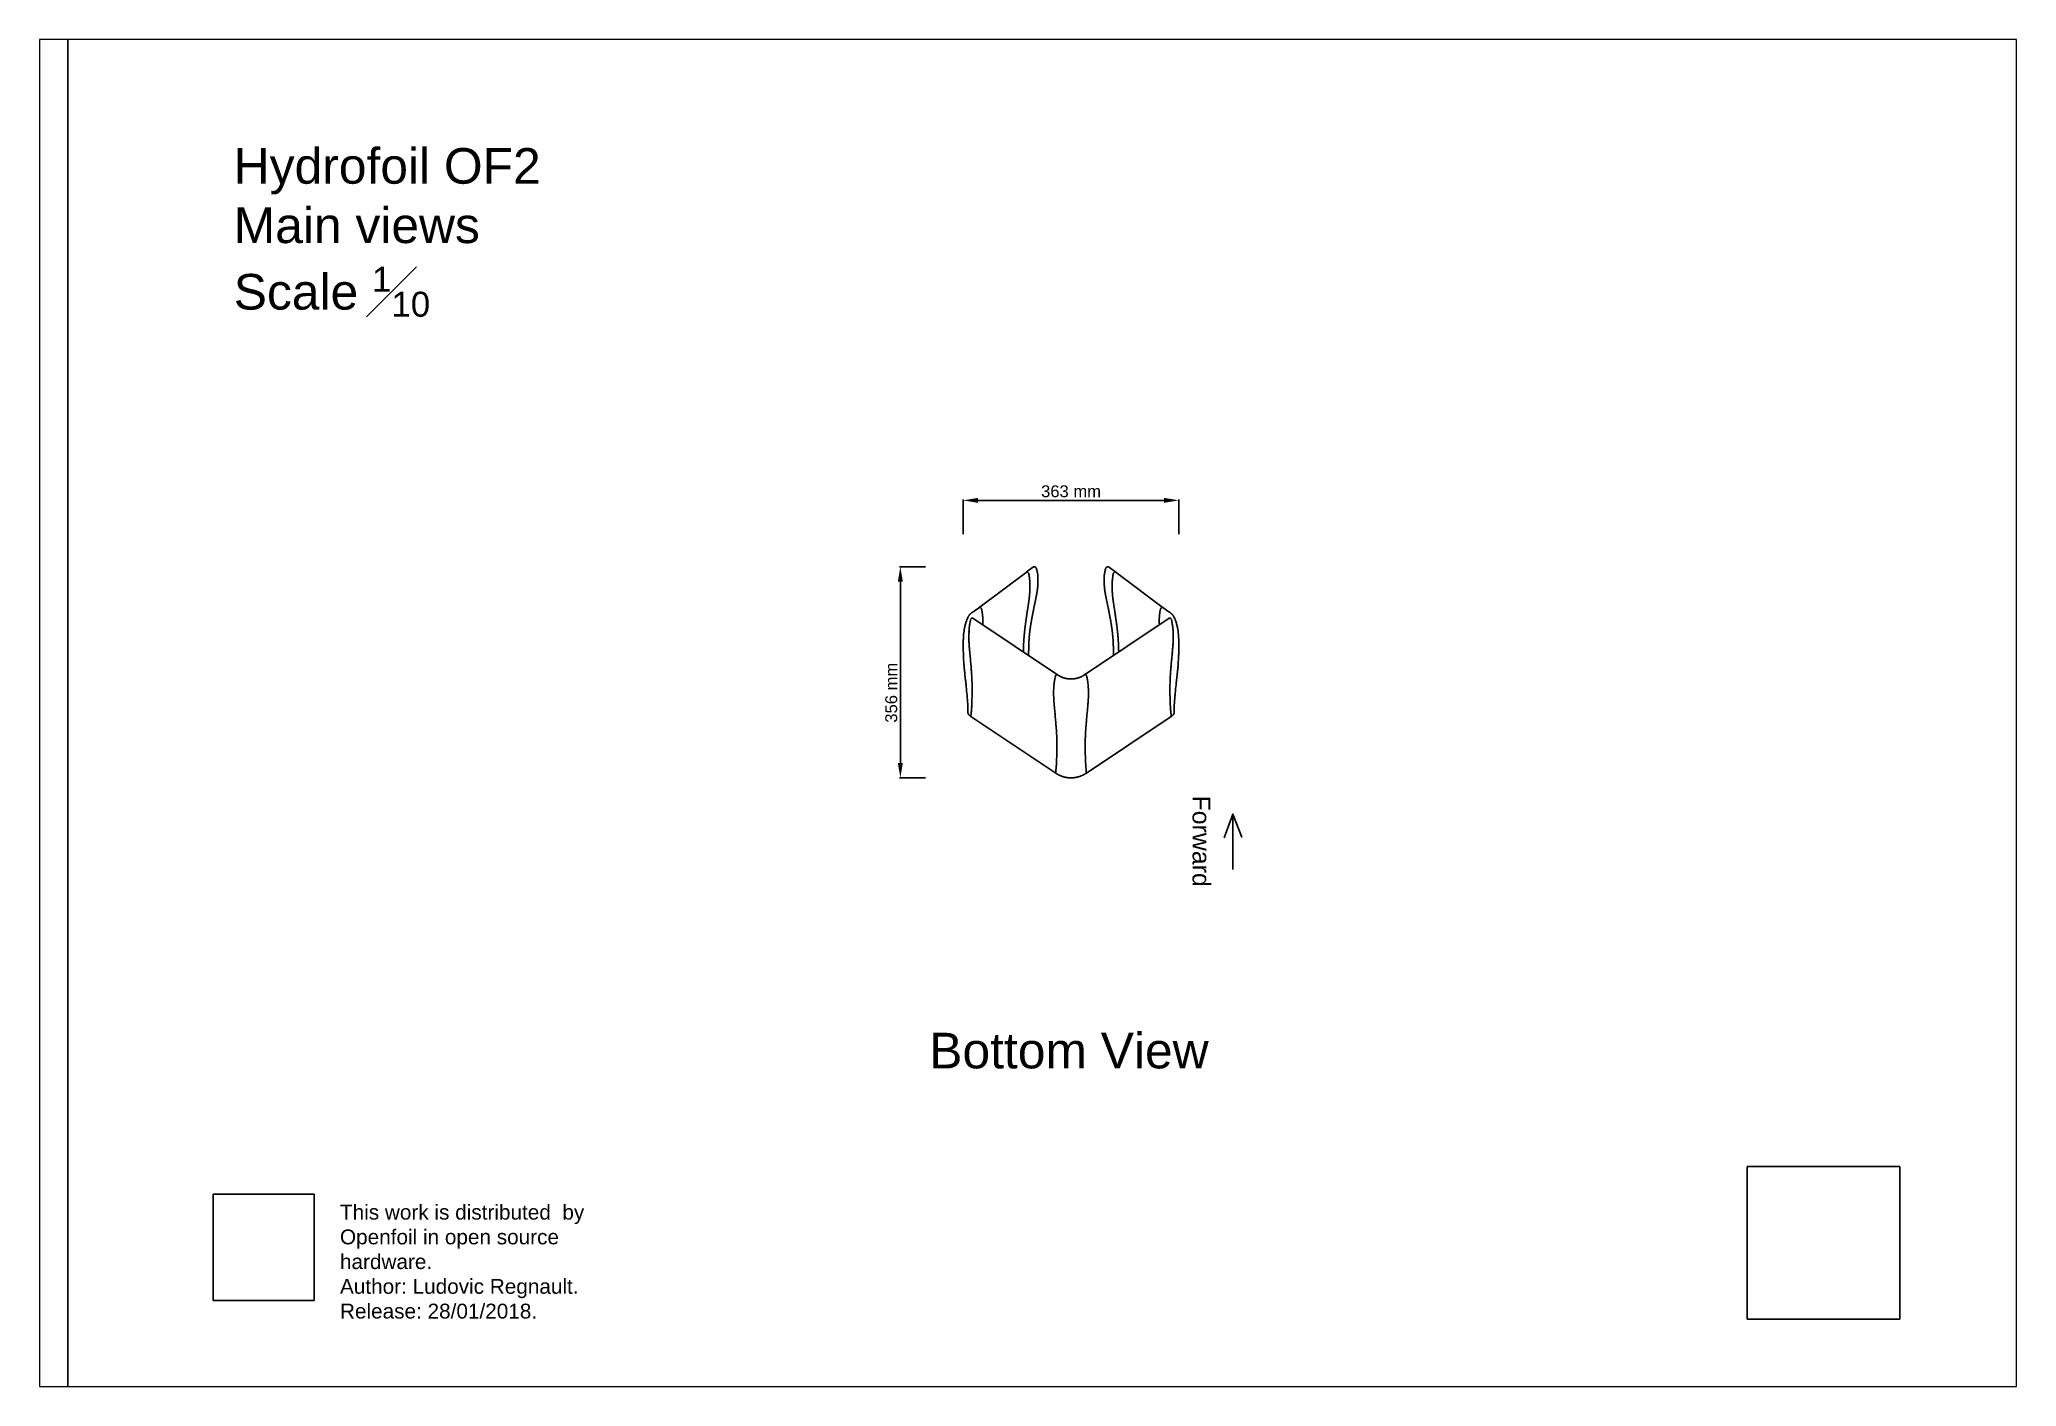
# Paper-space layout '1' of a CAD drawing. Header units: millimetres. Extents: x -23 to 310, y -9 to 218.
# The model-space entities are those that its viewports show. They can reach past a viewport. Long polylines and large blocks are cut down to what shows.
import ezdxf

# ---------------------------------------------------------------- set-up
doc = ezdxf.new("R2010")
doc.units = ezdxf.units.MM
doc.header["$LTSCALE"] = 0.05
doc.layers.add('Cotation', color=8, linetype='Continuous', lineweight=9)
doc.layers.add('Text', color=8, linetype='Continuous')
doc.styles.get("Standard").update_dxf_attribs({"font": 'arial.ttf'})
doc.dimstyles.new('ISO-25', dxfattribs={"dimtxt": 2.5, "dimasz": 2.5, "dimexe": 1.25, "dimexo": 0.625, "dimtad": 1, "dimtxsty": 'Standard', "dimcen": 2.5, "dimadec": 0, "dimazin": 0, "dimtfac": 1, "dimtmove": 0, "dimatfit": 3, "dimfxl": 1, "dimarcsym": 0})
picture_1 = doc.add_image_def('image1.jpg', size_in_pixel=(2362, 2362))
picture_2 = doc.add_image_def('image2.png', size_in_pixel=(761, 800))

psp = doc.layouts.new('1')

# ---------------------------------------------------------------- texts
at = {"color": 144, "true_color": 0x07839c, "insert": (27.79, 21.35), "char_height": 2.5, "attachment_point": 1}
psp.add_mtext_dynamic_manual_height_columns('This work is distributed  by Openfoil in open source hardware.\\PAuthor: Ludovic Regnault.\\PRelease: 28/01/2018.', width=53.1151, gutter_width=12.5, heights=[0], dxfattribs=at)
at = {"layer": 'Text', "insert": (9.9, 199.38), "char_height": 6, "attachment_point": 1}
psp.add_mtext_dynamic_manual_height_columns('\\A1;Hydrofoil OF2\\PMain views\\PScale {\\H0.7x;\\S1#10;}', width=81.4695, gutter_width=50, heights=[0], dxfattribs=at)

msp = doc.modelspace()

# ---------------------------------------------------------------- texts
at = {"layer": 'Text'}
msp.add_text('Forward', height=30, rotation=270, dxfattribs=at).set_placement((8046.2, 10595.5))
msp.add_text('Bottom View', height=60, dxfattribs=at).set_placement((7602.8, 10135.8))

# ---------------------------------------------------------------- blocks, each defined once
blk = doc.blocks.new('*D5')
at = {"layer": 'Cotation', "color": 0, "lineweight": -2, "transparency": 16777216}
for p, q in [((7596.2, 10980.9), (7552.8, 10980.9)), ((7554.1, 10955.9), (7554.1, 10650.3)), ((7596.2, 10625.3), (7552.8, 10625.3))]:
    blk.add_line(p, q, dxfattribs=at)
at = {"layer": 'Cotation', "color": 0, "transparency": 16777216}
for points in [[(7549.9, 10955.9), (7558.3, 10955.9), (7554.1, 10980.9)], [(7549.9, 10650.3), (7558.3, 10650.3), (7554.1, 10625.3)]]:
    blk.add_solid(points, dxfattribs=at)
at = {"layer": 'Defpoints', "color": 0, "transparency": 16777216}
for p in [(7596.8, 10980.9), (7554.1, 10625.3), (7596.8, 10625.3)]:
    blk.add_point(p, dxfattribs=at)
at = {"layer": 'Cotation', "color": 0, "transparency": 16777216, "insert": (7538.9, 10768.7), "char_height": 20, "attachment_point": 5, "rotation": 90}
blk.add_mtext('356 mm', dxfattribs=at)
blk = doc.blocks.new('*D7')
at = {"layer": 'Cotation', "color": 0, "lineweight": -2, "transparency": 16777216}
for p, q in [((7659.9, 11035.6), (7659.9, 11094.1)), ((7684.9, 11092.8), (7998.2, 11092.8)), ((8023.2, 11035.6), (8023.2, 11094.1))]:
    blk.add_line(p, q, dxfattribs=at)
at = {"layer": 'Cotation', "color": 0, "transparency": 16777216}
for points in [[(7684.9, 11097), (7684.9, 11088.7), (7659.9, 11092.8)], [(7998.2, 11097), (7998.2, 11088.7), (8023.2, 11092.8)]]:
    blk.add_solid(points, dxfattribs=at)
at = {"layer": 'Defpoints', "color": 0, "transparency": 16777216}
for p in [(8023.2, 11092.8), (7659.9, 11034.9), (8023.2, 11034.9)]:
    blk.add_point(p, dxfattribs=at)
at = {"layer": 'Cotation', "color": 0, "transparency": 16777216, "insert": (7841.6, 11108), "char_height": 20, "attachment_point": 5}
blk.add_mtext('363 mm', dxfattribs=at)

# ---------------------------------------------------------------- dimensions: what is measured, and where the dimension line sits
at = {"layer": 'Cotation'}
dim = msp.add_aligned_dim(p1=(7659.9, 11034.9), p2=(8023.2, 11034.9), distance=57.9, dimstyle='ISO-25', override={"dimtxt": 20, "dimasz": 25, "dimgap": 5, "dimdec": 0, "dimpost": ' mm'}, dxfattribs=at)
dim.commit()
dim.dimension.update_dxf_attribs({"geometry": '*D7', "text_midpoint": (7841.6, 11108)})
dim = msp.add_linear_dim(base=(7554.1, 10625.3), p1=(7596.8, 10980.9), p2=(7596.8, 10625.3), angle=270, dimstyle='ISO-25', override={"dimtxt": 20, "dimasz": 25, "dimgap": 5, "dimdec": 0, "dimpost": ' mm'}, dxfattribs=at)
dim.commit()
dim.dimension.update_dxf_attribs({"geometry": '*D5', "text_midpoint": (7554.1, 10768.7), "dimtype": 161})

# ---------------------------------------------------------------- linework, layer by layer
for p, q in [((7765.8, 10971.5), (7686.5, 10911.9)), ((7776.6, 10979.6), (7765.9, 10971.6)), ((7917.2, 10971.6), (7906.6, 10979.6)), ((7996.6, 10911.9), (7917.3, 10971.5)), ((7671.8, 10888.8), (7671.9, 10889.2)), ((7672.2, 10890.6), (7672.2, 10890.7)), ((7672.2, 10890.7), (7672.2, 10890.7)), ((7672.8, 10892.4), (7673, 10892.8)), ((7672.8, 10892.4), (7672.8, 10892.4)), ((7672.8, 10892.4), (7672.8, 10892.4)), ((7676, 10894.2), (7676.1, 10894.2)), ((7676.1, 10894.2), (7676.1, 10894.2)), ((7818.8, 10798.9), (7676.1, 10894.2)), ((7686.5, 10911.8), (7686.5, 10911.9)), ((7686.6, 10911.9), (7686.5, 10911.9)), ((7686.5, 10911.8), (7686.5, 10911.8)), ((7686.7, 10912), (7686.6, 10911.9)), ((7686.6, 10911.9), (7686.6, 10911.9)), ((7686.7, 10912), (7686.7, 10912)), ((7686.8, 10912), (7686.7, 10912)), ((7686.8, 10912), (7686.8, 10912.1)), ((7686.8, 10912.1), (7686.9, 10912.1)), ((7686.8, 10912.1), (7686.8, 10912.1)), ((7686.9, 10912.1), (7686.9, 10912.1)), ((7687.1, 10912.2), (7687.2, 10912.3)), ((7687.1, 10912.2), (7687.1, 10912.2)), ((7687.2, 10912.3), (7687.3, 10912.3)), ((7687.2, 10912.3), (7687.2, 10912.3)), ((7687.5, 10912.4), (7687.5, 10912.4)), ((7687.6, 10912.4), (7687.5, 10912.4)), ((7687.6, 10912.4), (7687.6, 10912.4)), ((7687.6, 10912.4), (7687.7, 10912.4)), ((7687.6, 10912.4), (7687.6, 10912.4)), ((7687.7, 10912.4), (7687.7, 10912.4)), ((7687.9, 10912.5), (7687.8, 10912.5)), ((7688, 10912.5), (7688.1, 10912.5)), ((7688, 10912.5), (7688, 10912.5)), ((7688.1, 10912.5), (7688.1, 10912.5)), ((7688.2, 10912.5), (7688.1, 10912.5)), ((7688.1, 10912.5), (7688.1, 10912.5)), ((7688.5, 10912.5), (7688.4, 10912.5)), ((7688.6, 10912.4), (7688.7, 10912.4)), ((7688.6, 10912.4), (7688.6, 10912.4)), ((7689, 10912.3), (7689, 10912.3)), ((7689, 10912.2), (7689, 10912.3)), ((7689, 10912.2), (7689.1, 10912.2)), ((7689.1, 10912.2), (7689.1, 10912.2)), ((7689.2, 10912.2), (7689.1, 10912.2)), ((7689.1, 10912.2), (7689.1, 10912.2)), ((7689.2, 10912.2), (7689.2, 10912.1)), ((7689.2, 10912.1), (7689.3, 10912.1)), ((7689.2, 10912.1), (7689.2, 10912.1)), ((7689.3, 10912.1), (7689.3, 10912)), ((7689.3, 10912.1), (7689.3, 10912.1)), ((7689.5, 10911.9), (7689.5, 10911.9)), ((7689.5, 10911.8), (7689.5, 10911.9)), ((7689.5, 10911.8), (7689.6, 10911.8)), ((7689.6, 10911.8), (7689.6, 10911.8)), ((7689.6, 10911.8), (7689.6, 10911.8)), ((7689.8, 10911.6), (7689.8, 10911.6)), ((7689.9, 10911.5), (7689.9, 10911.4)), ((7689.9, 10911.4), (7690, 10911.3)), ((7689.9, 10911.4), (7689.9, 10911.4)), ((7690, 10911.3), (7690, 10911.3)), ((7690.1, 10911.2), (7690, 10911.3)), ((7690, 10911.3), (7690, 10911.3)), ((7690.1, 10911.2), (7690.1, 10911.2)), ((7690.2, 10911.1), (7690.1, 10911.2)), ((7690.2, 10911.1), (7690.2, 10911.1)), ((7690.2, 10911), (7690.2, 10911.1)), ((7690.2, 10911), (7690.2, 10911)), ((7690.3, 10910.8), (7690.4, 10910.8)), ((7690.4, 10910.6), (7690.5, 10910.6)), ((7690.5, 10910.4), (7690.6, 10910.4)), ((7690.6, 10910.3), (7690.6, 10910.4)), ((7690.6, 10910.3), (7690.6, 10910.3)), ((7690.7, 10910.2), (7690.6, 10910.3)), ((7690.7, 10910.2), (7690.7, 10910.1)), ((7690.7, 10910.1), (7690.7, 10910)), ((7690.7, 10910.1), (7690.7, 10910.1)), ((7690.8, 10909.9), (7690.7, 10910)), ((7690.8, 10909.9), (7690.8, 10909.9)), ((7690.8, 10909.8), (7690.8, 10909.9)), ((7690.8, 10909.8), (7690.8, 10909.7)), ((7691, 10909.3), (7691, 10909.2)), ((7691, 10909.1), (7691, 10909.2)), ((7691.1, 10908.7), (7691.2, 10908.6)), ((7691.1, 10908.7), (7691.1, 10908.7)), ((7691.2, 10908.5), (7691.2, 10908.6)), ((7691.2, 10908.5), (7691.2, 10908.4)), ((7691.2, 10908.3), (7691.2, 10908.4)), ((7691.2, 10908.3), (7691.2, 10908.3)), ((7691.4, 10907.2), (7691.4, 10907.4)), ((7691.4, 10907.2), (7691.5, 10907)), ((7691.5, 10906.9), (7691.5, 10907)), ((7691.5, 10906.9), (7691.5, 10906.8)), ((7691.6, 10906.6), (7691.5, 10906.8)), ((7691.6, 10906.6), (7691.6, 10906.4)), ((7691.6, 10906.3), (7691.6, 10906.4)), ((7691.6, 10906.3), (7691.6, 10906.1)), ((7691.8, 10905.1), (7691.8, 10904.9)), ((7691.8, 10904.9), (7691.8, 10904.8)), ((7691.9, 10904.6), (7691.8, 10904.8)), ((8007, 10894.2), (7864.3, 10798.9)), ((7991.3, 10905.1), (7991.3, 10904.9)), ((7991.3, 10904.9), (7991.3, 10904.8)), ((7991.3, 10904.6), (7991.3, 10904.8)), ((7991.5, 10906.3), (7991.6, 10906.4)), ((7991.5, 10906.3), (7991.5, 10906.1)), ((7991.6, 10906.9), (7991.7, 10907)), ((7991.6, 10906.9), (7991.6, 10906.8)), ((7991.6, 10906.6), (7991.6, 10906.8)), ((7991.6, 10906.6), (7991.6, 10906.4)), ((7991.7, 10907.2), (7991.7, 10907.4)), ((7991.7, 10907.2), (7991.7, 10907)), ((7992, 10908.5), (7991.9, 10908.4)), ((7991.9, 10908.3), (7991.9, 10908.4)), ((7991.9, 10908.3), (7991.9, 10908.3)), ((7992, 10908.7), (7992, 10908.6)), ((7992, 10908.7), (7992, 10908.7)), ((7992, 10908.5), (7992, 10908.6)), ((7992.2, 10909.3), (7992.1, 10909.2)), ((7992.1, 10909.1), (7992.1, 10909.2)), ((7992.3, 10909.8), (7992.4, 10909.9)), ((7992.3, 10909.8), (7992.3, 10909.7)), ((7992.5, 10910.2), (7992.4, 10910.1)), ((7992.4, 10910.1), (7992.4, 10910)), ((7992.4, 10910.1), (7992.4, 10910.1)), ((7992.4, 10909.9), (7992.4, 10910)), ((7992.4, 10909.9), (7992.4, 10909.9)), ((7992.5, 10910.3), (7992.6, 10910.4)), ((7992.5, 10910.3), (7992.5, 10910.3)), ((7992.5, 10910.2), (7992.5, 10910.3)), ((7992.6, 10910.4), (7992.6, 10910.4)), ((7992.7, 10910.6), (7992.7, 10910.6)), ((7992.8, 10910.8), (7992.8, 10910.8)), ((7992.9, 10911), (7993, 10911.1)), ((7992.9, 10911), (7992.9, 10911)), ((7993.1, 10911.2), (7993, 10911.2)), ((7993, 10911.1), (7993, 10911.2)), ((7993, 10911.1), (7993, 10911.1)), ((7993.2, 10911.4), (7993.1, 10911.3)), ((7993.1, 10911.3), (7993.1, 10911.3)), ((7993.1, 10911.2), (7993.1, 10911.3)), ((7993.1, 10911.3), (7993.1, 10911.3)), ((7993.2, 10911.5), (7993.2, 10911.4)), ((7993.2, 10911.4), (7993.2, 10911.4)), ((7993.4, 10911.6), (7993.4, 10911.6)), ((7993.5, 10911.8), (7993.5, 10911.8)), ((7993.5, 10911.8), (7993.6, 10911.8)), ((7993.6, 10911.9), (7993.6, 10911.9)), ((7993.6, 10911.8), (7993.6, 10911.9)), ((7993.6, 10911.8), (7993.6, 10911.8)), ((7993.8, 10912.1), (7993.8, 10912)), ((7993.8, 10912.1), (7993.9, 10912.1)), ((7994, 10912.2), (7993.9, 10912.1)), ((7993.9, 10912.1), (7993.9, 10912.1)), ((7993.9, 10912.1), (7993.9, 10912.1)), ((7994, 10912.2), (7994, 10912.2)), ((7994, 10912.2), (7994, 10912.2)), ((7994, 10912.2), (7994.1, 10912.2)), ((7994.1, 10912.3), (7994.1, 10912.3)), ((7994.1, 10912.2), (7994.1, 10912.3)), ((7994.1, 10912.2), (7994.1, 10912.2)), ((7994.5, 10912.4), (7994.5, 10912.4)), ((7994.5, 10912.4), (7994.5, 10912.4)), ((7994.6, 10912.5), (7994.7, 10912.5)), ((7995, 10912.5), (7995, 10912.5)), ((7995, 10912.5), (7995, 10912.5)), ((7995, 10912.5), (7995.1, 10912.5)), ((7995.1, 10912.5), (7995.1, 10912.5)), ((7995.1, 10912.5), (7995.2, 10912.5)), ((7995.3, 10912.5), (7995.3, 10912.5)), ((7995.4, 10912.4), (7995.5, 10912.4)), ((7995.6, 10912.4), (7995.5, 10912.4)), ((7995.5, 10912.4), (7995.5, 10912.4)), ((7995.5, 10912.4), (7995.5, 10912.4)), ((7995.6, 10912.4), (7995.6, 10912.4)), ((7995.6, 10912.4), (7995.6, 10912.4)), ((7995.9, 10912.3), (7995.9, 10912.3)), ((7995.9, 10912.3), (7996, 10912.3)), ((7996, 10912.2), (7996, 10912.3)), ((7996, 10912.2), (7996, 10912.2)), ((7996.3, 10912.1), (7996.2, 10912.1)), ((7996.2, 10912.1), (7996.2, 10912.1)), ((7996.4, 10912), (7996.3, 10912.1)), ((7996.3, 10912.1), (7996.3, 10912.1)), ((7996.4, 10912), (7996.4, 10912)), ((7996.4, 10912), (7996.4, 10912)), ((7996.4, 10912), (7996.5, 10911.9)), ((7996.5, 10911.9), (7996.5, 10911.9)), ((7996.5, 10911.9), (7996.6, 10911.9)), ((7996.7, 10911.8), (7996.6, 10911.9)), ((7996.7, 10911.8), (7996.7, 10911.8)), ((8007.1, 10894.2), (8007, 10894.2)), ((8007.1, 10894.2), (8007.1, 10894.2)), ((8010.3, 10892.4), (8010.1, 10892.8)), ((8010.4, 10892.4), (8010.3, 10892.4)), ((8010.3, 10892.4), (8010.3, 10892.4)), ((8010.9, 10890.6), (8010.9, 10890.7)), ((8010.9, 10890.7), (8010.9, 10890.7)), ((8011.3, 10888.8), (8011.3, 10889.2)), ((7669.5, 10864.4), (7669.5, 10864.9)), ((7669.5, 10863.9), (7669.5, 10864.4)), ((7669.5, 10863.8), (7669.5, 10863.9)), ((7669.7, 10871.6), (7669.8, 10872)), ((7669.7, 10871.5), (7669.7, 10871.6)), ((7669.8, 10873), (7669.8, 10873.1)), ((7669.8, 10872.6), (7669.8, 10873)), ((7669.8, 10872.5), (7669.8, 10872.6)), ((7669.8, 10872.1), (7669.8, 10872.5)), ((7669.8, 10872), (7669.8, 10872.1)), ((7670.1, 10878), (7670.2, 10878.5)), ((7670.1, 10877.8), (7670.1, 10878)), ((7670.3, 10879.7), (7670.5, 10881.3)), ((7692.9, 10886.2), (7692.9, 10885.6)), ((7692.9, 10885.4), (7692.9, 10885.6)), ((7692.9, 10885.4), (7692.9, 10883)), ((7990.2, 10886.2), (7990.2, 10885.6)), ((7990.2, 10885.4), (7990.2, 10885.6)), ((7990.2, 10885.4), (7990.3, 10883)), ((8012.8, 10879.7), (8012.6, 10881.3)), ((8013, 10878), (8012.9, 10878.5)), ((8013, 10877.8), (8013, 10878)), ((8013.3, 10873), (8013.3, 10873.1)), ((8013.3, 10872.6), (8013.3, 10873)), ((8013.3, 10872.5), (8013.3, 10872.6)), ((8013.4, 10872.1), (8013.3, 10872.5)), ((8013.4, 10872), (8013.4, 10872.1)), ((8013.4, 10871.6), (8013.4, 10872)), ((8013.4, 10871.5), (8013.4, 10871.6)), ((8013.6, 10864.4), (8013.6, 10864.9)), ((8013.6, 10863.9), (8013.6, 10864.4)), ((8013.6, 10863.8), (8013.6, 10863.9)), ((7670.7, 10840.4), (7670.7, 10840.7)), ((7670.8, 10839.5), (7670.7, 10840.4)), ((7670.8, 10839.4), (7670.8, 10839.5)), ((7672, 10826), (7671.8, 10829.3)), ((7672.5, 10821.1), (7672.3, 10822.8)), ((7672.7, 10817.9), (7672.5, 10821.1)), ((8010.4, 10817.9), (8010.7, 10821.1)), ((8010.7, 10821.1), (8010.8, 10822.8)), ((8011.1, 10826), (8011.4, 10829.3)), ((8012.3, 10839.5), (8012.4, 10840.4)), ((8012.3, 10839.4), (8012.3, 10839.5)), ((8012.4, 10840.4), (8012.5, 10840.7)), ((7673.2, 10813), (7672.7, 10817.9)), ((7673.5, 10809.5), (7673.4, 10809.8)), ((7673.8, 10805.6), (7673.8, 10805.7)), ((7673.8, 10804.8), (7673.8, 10805.6)), ((7673.9, 10803.9), (7673.8, 10804.8)), ((7674.5, 10793.4), (7674.5, 10794.3)), ((7674.5, 10794.3), (7674.5, 10794.3)), ((7674.6, 10792.6), (7674.5, 10793.4)), ((7674.7, 10790.2), (7674.6, 10790.8)), ((7674.7, 10789.4), (7674.7, 10790.1)), ((7674.7, 10789.1), (7674.7, 10789.4)), ((7813.4, 10787.2), (7813.5, 10787.3)), ((7813.4, 10787.2), (7813.4, 10787.1)), ((7813.4, 10787), (7813.4, 10787.1)), ((7813.5, 10788), (7813.6, 10788.1)), ((7813.5, 10788), (7813.5, 10787.9)), ((7813.5, 10787.6), (7813.5, 10787.9)), ((7813.5, 10787.6), (7813.5, 10787.3)), ((7813.7, 10788.9), (7813.6, 10788.4)), ((7813.6, 10788.3), (7813.6, 10788.4)), ((7813.6, 10788.3), (7813.6, 10788.1)), ((7813.8, 10789.2), (7813.7, 10789.1)), ((7813.7, 10788.9), (7813.7, 10789.1)), ((7813.8, 10789.2), (7813.8, 10789.3)), ((7813.9, 10790.2), (7814, 10790.3)), ((7814, 10790.6), (7814, 10790.8)), ((7814, 10790.6), (7814, 10790.3)), ((7814.2, 10792), (7814.3, 10792.1)), ((7814.4, 10792.7), (7814.3, 10792.1)), ((7814.5, 10793.1), (7814.4, 10792.8)), ((7814.4, 10792.7), (7814.4, 10792.8)), ((7814.5, 10793.5), (7814.6, 10793.6)), ((7814.5, 10793.5), (7814.5, 10793.3)), ((7814.5, 10793.1), (7814.5, 10793.3)), ((7814.6, 10793.9), (7814.6, 10793.6)), ((7814.7, 10794.4), (7814.8, 10794.5)), ((7814.7, 10794.4), (7814.7, 10794.3)), ((7814.8, 10794.6), (7814.9, 10795)), ((7814.8, 10794.6), (7814.8, 10794.5)), ((7814.9, 10795.1), (7814.9, 10795)), ((7815.1, 10795.7), (7815, 10795.6)), ((7815, 10795.6), (7815, 10795.6)), ((7815, 10795.6), (7815, 10795.5)), ((7815.1, 10796), (7815.2, 10796.1)), ((7815.1, 10796), (7815.1, 10795.9)), ((7815.1, 10795.8), (7815.1, 10795.9)), ((7815.1, 10795.8), (7815.1, 10795.7)), ((7815.1, 10795.7), (7815.1, 10795.7)), ((7815.2, 10796.3), (7815.3, 10796.3)), ((7815.2, 10796.3), (7815.2, 10796.2)), ((7815.2, 10796.1), (7815.2, 10796.2)), ((7815.2, 10796.1), (7815.2, 10796.1)), ((7815.3, 10796.4), (7815.3, 10796.4)), ((7815.3, 10796.4), (7815.3, 10796.3)), ((7815.4, 10796.8), (7815.5, 10796.9)), ((7815.4, 10796.7), (7815.4, 10796.8)), ((7815.4, 10796.8), (7815.4, 10796.8)), ((7815.5, 10797.1), (7815.6, 10797.1)), ((7815.5, 10797.1), (7815.5, 10797)), ((7815.5, 10796.9), (7815.5, 10797)), ((7815.5, 10796.9), (7815.5, 10796.9)), ((7815.6, 10797.3), (7815.7, 10797.3)), ((7815.6, 10797.3), (7815.6, 10797.2)), ((7815.6, 10797.2), (7815.6, 10797.2)), ((7815.6, 10797.2), (7815.6, 10797.1)), ((7815.7, 10797.5), (7815.8, 10797.5)), ((7815.7, 10797.5), (7815.7, 10797.4)), ((7815.7, 10797.4), (7815.7, 10797.4)), ((7815.7, 10797.4), (7815.7, 10797.3)), ((7815.9, 10797.7), (7815.8, 10797.6)), ((7815.8, 10797.6), (7815.8, 10797.6)), ((7815.8, 10797.6), (7815.8, 10797.5)), ((7816, 10797.9), (7815.9, 10797.8)), ((7815.9, 10797.8), (7815.9, 10797.8)), ((7815.9, 10797.8), (7815.9, 10797.7)), ((7815.9, 10797.7), (7815.9, 10797.7)), ((7816, 10798), (7816.1, 10798)), ((7816, 10798), (7816, 10797.9)), ((7816, 10797.9), (7816, 10797.9)), ((7816.1, 10798), (7816.1, 10798.1)), ((7816.2, 10798.1), (7816.1, 10798.1)), ((7816.1, 10798), (7816.1, 10798)), ((7816.2, 10798.2), (7816.3, 10798.3)), ((7816.2, 10798.1), (7816.2, 10798.2)), ((7816.2, 10798.2), (7816.2, 10798.2)), ((7816.3, 10798.3), (7816.3, 10798.4)), ((7816.4, 10798.4), (7816.3, 10798.4)), ((7816.3, 10798.3), (7816.3, 10798.3)), ((7816.4, 10798.5), (7816.5, 10798.5)), ((7816.4, 10798.5), (7816.4, 10798.4)), ((7816.4, 10798.4), (7816.4, 10798.4)), ((7816.5, 10798.5), (7816.6, 10798.7)), ((7816.5, 10798.5), (7816.5, 10798.5)), ((7816.7, 10798.7), (7816.6, 10798.7)), ((7816.7, 10798.7), (7816.8, 10798.8)), ((7816.7, 10798.7), (7816.7, 10798.7)), ((7816.7, 10798.7), (7816.7, 10798.7)), ((7816.8, 10798.8), (7816.9, 10798.9)), ((7816.8, 10798.8), (7816.8, 10798.8)), ((7816.8, 10798.8), (7816.8, 10798.8)), ((7816.8, 10798.8), (7816.8, 10798.8)), ((7817, 10799), (7817, 10799)), ((7817.1, 10799), (7817, 10799)), ((7817, 10799), (7817, 10798.9)), ((7817, 10798.9), (7817, 10798.9)), ((7817.1, 10799), (7817.1, 10799)), ((7817.2, 10799), (7817.1, 10799)), ((7817.2, 10799.1), (7817.3, 10799.1)), ((7817.2, 10799.1), (7817.2, 10799)), ((7817.2, 10799), (7817.2, 10799)), ((7817.3, 10799.1), (7817.3, 10799.1)), ((7817.3, 10799.1), (7817.3, 10799.1)), ((7817.4, 10799.1), (7817.4, 10799.2)), ((7817.5, 10799.2), (7817.4, 10799.2)), ((7817.5, 10799.2), (7817.5, 10799.2)), ((7817.7, 10799.2), (7817.7, 10799.2)), ((7817.8, 10799.2), (7817.7, 10799.2)), ((7817.8, 10799.2), (7817.8, 10799.2)), ((7817.8, 10799.2), (7817.9, 10799.2)), ((7817.8, 10799.2), (7817.8, 10799.2)), ((7817.9, 10799.2), (7817.9, 10799.2)), ((7818, 10799.2), (7817.9, 10799.2)), ((7817.9, 10799.2), (7817.9, 10799.2)), ((7818, 10799.2), (7818, 10799.2)), ((7818, 10799.2), (7818.1, 10799.2)), ((7818, 10799.2), (7818, 10799.2)), ((7818.1, 10799.2), (7818.1, 10799.2)), ((7818.2, 10799.1), (7818.1, 10799.2)), ((7818.1, 10799.2), (7818.1, 10799.2)), ((7818.2, 10799.1), (7818.2, 10799.1)), ((7818.2, 10799.1), (7818.3, 10799.1)), ((7818.2, 10799.1), (7818.2, 10799.1)), ((7818.3, 10799.1), (7818.4, 10799.1)), ((7818.3, 10799.1), (7818.3, 10799.1)), ((7818.4, 10799.1), (7818.4, 10799.1)), ((7818.5, 10799), (7818.5, 10799)), ((7818.7, 10799), (7818.6, 10799)), ((7818.7, 10799), (7818.7, 10798.9)), ((7818.7, 10798.9), (7818.7, 10798.9)), ((7818.7, 10798.9), (7818.8, 10798.9)), ((7818.7, 10798.9), (7818.7, 10798.9)), ((7818.7, 10798.9), (7818.7, 10798.9)), ((7818.8, 10798.9), (7818.8, 10798.8)), ((7818.8, 10798.9), (7818.8, 10798.9)), ((7818.9, 10798.8), (7818.8, 10798.8)), ((7864.4, 10798.9), (7864.4, 10798.9)), ((7865.4, 10799.2), (7865.3, 10799.2)), ((7865.3, 10799.2), (7865.3, 10799.2)), ((7865.7, 10799.2), (7865.6, 10799.2)), ((7866.4, 10798.7), (7866.4, 10798.8)), ((7868, 10796), (7868, 10796)), ((7868, 10795.9), (7868, 10796)), ((7868, 10795.8), (7868, 10795.9)), ((7868.1, 10795.7), (7868, 10795.8)), ((7868.1, 10795.7), (7868.1, 10795.7)), ((7868.1, 10795.6), (7868.1, 10795.7)), ((7868.9, 10792), (7868.9, 10792.1)), ((7868.9, 10791.8), (7868.9, 10792)), ((7869.4, 10789.2), (7869.4, 10789.3)), ((7869.6, 10788), (7869.6, 10788)), ((7869.7, 10787.2), (7869.7, 10787.3)), ((8008.4, 10789.4), (8008.5, 10790.1)), ((8008.4, 10789.1), (8008.4, 10789.4)), ((8008.5, 10790.2), (8008.5, 10790.8)), ((8008.6, 10793.4), (8008.6, 10794.3)), ((8008.6, 10794.3), (8008.6, 10794.3)), ((8008.6, 10792.6), (8008.6, 10793.4)), ((8009.2, 10803.9), (8009.3, 10804.8)), ((8009.3, 10804.8), (8009.4, 10805.6)), ((8009.4, 10805.6), (8009.4, 10805.7)), ((8009.7, 10809.5), (8009.7, 10809.8)), ((8010, 10813), (8010.4, 10817.9)), ((7674.6, 10755.3), (7674.7, 10755.9)), ((7674.6, 10754.8), (7674.6, 10755.3)), ((7674.6, 10754.2), (7674.6, 10754.8)), ((7674.6, 10753.8), (7674.6, 10754.2)), ((7674.9, 10766.5), (7675, 10767)), ((7674.9, 10766.3), (7674.9, 10766.5)), ((7675, 10774.4), (7675, 10774.7)), ((7675, 10773.8), (7675, 10774.4)), ((7675, 10773.6), (7675, 10773.8)), ((7675, 10773), (7675, 10773.6)), ((7812.4, 10772.5), (7812.3, 10772.1)), ((7812.3, 10771.9), (7812.3, 10772.1)), ((7812.3, 10771.9), (7812.3, 10771.6)), ((7812.3, 10771.4), (7812.3, 10771.6)), ((7812.4, 10772.5), (7812.4, 10772.6)), ((7812.5, 10777.3), (7812.6, 10777.5)), ((7812.5, 10777.3), (7812.5, 10777)), ((7812.5, 10776.7), (7812.5, 10777)), ((7812.6, 10778.9), (7812.6, 10779)), ((7812.6, 10778.9), (7812.6, 10778.5)), ((7812.6, 10778.4), (7812.6, 10778.5)), ((7812.6, 10778.4), (7812.6, 10778)), ((7812.6, 10777.8), (7812.6, 10778)), ((7812.6, 10777.8), (7812.6, 10777.5)), ((7812.7, 10780.6), (7812.8, 10780.8)), ((7812.9, 10782.2), (7812.8, 10782.1)), ((7812.8, 10781.9), (7812.8, 10782.1)), ((7812.8, 10780.9), (7812.8, 10781.1)), ((7812.8, 10780.9), (7812.8, 10780.8)), ((7812.9, 10783.1), (7813, 10783.3)), ((7812.9, 10782.2), (7812.9, 10782.3)), ((7813, 10784.1), (7813.1, 10784.3)), ((7813, 10783.5), (7813, 10783.6)), ((7813, 10783.5), (7813, 10783.3)), ((7813.1, 10784.7), (7813.1, 10784.9)), ((7813.1, 10784.7), (7813.1, 10784.6)), ((7813.1, 10784.4), (7813.1, 10784.6)), ((7813.1, 10784.4), (7813.1, 10784.3)), ((7813.3, 10786), (7813.2, 10785.9)), ((7813.2, 10785.7), (7813.2, 10785.9)), ((7813.2, 10785.7), (7813.2, 10785.6)), ((7813.2, 10785.4), (7813.2, 10785.6)), ((7813.3, 10786), (7813.3, 10786.1)), ((7813.4, 10787), (7813.4, 10786.9)), ((7813.4, 10786.7), (7813.4, 10786.9)), ((7869.9, 10786), (7869.9, 10786.1)), ((8008.1, 10774.4), (8008.1, 10774.7)), ((8008.1, 10773.8), (8008.1, 10774.4)), ((8008.1, 10773.6), (8008.1, 10773.8)), ((8008.1, 10773), (8008.1, 10773.6)), ((8008.2, 10766.5), (8008.2, 10767)), ((8008.2, 10766.3), (8008.2, 10766.5)), ((8008.5, 10755.3), (8008.5, 10755.9)), ((8008.5, 10754.8), (8008.5, 10755.3)), ((8008.5, 10754.2), (8008.5, 10754.8)), ((8008.5, 10753.8), (8008.5, 10754.2)), ((7667.9, 10735.7), (7667.9, 10735.9)), ((7672.9, 10729.8), (7673, 10730.8)), ((7672.9, 10729.2), (7672.9, 10729.2)), ((7672.9, 10728.7), (7672.9, 10728.7)), ((7673, 10730.8), (7673.1, 10731.2)), ((7673, 10728.7), (7673, 10728.7)), ((7673, 10728.6), (7673, 10728.7)), ((7673, 10728.6), (7673, 10728.6)), ((7673, 10728.6), (7673, 10728.6)), ((7673, 10728.6), (7673, 10728.6)), ((7673, 10728.6), (7673, 10728.6)), ((7673, 10728.6), (7673, 10728.6)), ((7673, 10728.6), (7673, 10728.6)), ((7673, 10728.6), (7673, 10728.6)), ((7673, 10728.6), (7815.8, 10633.3)), ((7673.1, 10731.8), (7673.2, 10732.2)), ((7673.1, 10731.2), (7673.1, 10731.8)), ((7673.9, 10740.7), (7674, 10740.9)), ((7674, 10741.8), (7674, 10741.9)), ((7674.1, 10742.9), (7674.1, 10743.3)), ((7674.2, 10744.9), (7674.2, 10745.4)), ((7674.5, 10752.7), (7674.6, 10753.2)), ((7674.5, 10752.2), (7674.5, 10752.7)), ((7674.5, 10751.7), (7674.5, 10752.2)), ((7674.5, 10751.1), (7674.5, 10751.7)), ((7674.5, 10750.6), (7674.5, 10751.1)), ((7674.6, 10753.2), (7674.6, 10753.8)), ((7812.9, 10750.9), (7812.9, 10751.2)), ((7812.9, 10750.9), (7813, 10750.6)), ((7813, 10750.4), (7813, 10750.6)), ((7813.1, 10748.6), (7813.1, 10748.8)), ((7813.3, 10746.3), (7813.3, 10746.5)), ((7813.5, 10744), (7813.5, 10744.2)), ((7813.5, 10744), (7813.6, 10743)), ((7813.7, 10742.9), (7813.6, 10743)), ((7814.2, 10737.4), (7814.1, 10738.6)), ((7814.2, 10737.4), (7814.2, 10737.2)), ((7814.4, 10735.1), (7814.4, 10734.9)), ((7815.1, 10727.5), (7815.1, 10727.3)), ((7815.3, 10724.8), (7815.1, 10727.3)), ((7815.3, 10724.8), (7815.5, 10722.1)), ((7815.6, 10721.9), (7815.5, 10722.1)), ((7815.6, 10721.9), (7815.7, 10719.7)), ((7867.4, 10633.3), (8010.1, 10728.6)), ((8008.6, 10753.2), (8008.5, 10753.8)), ((8008.6, 10752.7), (8008.6, 10753.2)), ((8008.6, 10752.2), (8008.6, 10752.7)), ((8008.6, 10751.7), (8008.6, 10752.2)), ((8008.6, 10751.1), (8008.6, 10751.7)), ((8008.7, 10750.6), (8008.6, 10751.1)), ((8008.9, 10744.9), (8008.9, 10745.4)), ((8009, 10742.9), (8009, 10743.3)), ((8009.1, 10741.8), (8009.1, 10741.9)), ((8009.2, 10740.7), (8009.2, 10740.9)), ((8010, 10731.8), (8009.9, 10732.2)), ((8010.1, 10731.2), (8010, 10731.8)), ((8010.1, 10730.8), (8010.1, 10731.2)), ((8010.2, 10729.8), (8010.1, 10730.8)), ((8010.1, 10728.6), (8010.1, 10728.6)), ((8010.1, 10728.6), (8010.1, 10728.6)), ((8010.1, 10728.6), (8010.1, 10728.6)), ((8010.1, 10728.6), (8010.1, 10728.6)), ((8010.1, 10728.6), (8010.1, 10728.6)), ((8010.1, 10728.6), (8010.2, 10728.6)), ((8010.2, 10728.7), (8010.2, 10728.7)), ((8010.2, 10728.7), (8010.2, 10728.7)), ((8010.2, 10728.6), (8010.2, 10728.7)), ((8010.2, 10728.6), (8010.2, 10728.6)), ((8010.3, 10729.2), (8010.3, 10729.2)), ((7815.9, 10717.6), (7815.7, 10719.7)), ((7815.9, 10717.6), (7815.9, 10717.4)), ((7816.5, 10711.2), (7816.5, 10711)), ((7816.5, 10710.5), (7816.5, 10711)), ((7816.5, 10710.5), (7816.5, 10710.2)), ((7816.6, 10709.7), (7816.5, 10710.2)), ((7816.6, 10709.7), (7816.6, 10709.4)), ((7817.6, 10665.4), (7817.6, 10665.2)), ((7817.7, 10672.4), (7817.8, 10677)), ((7817.7, 10672.4), (7817.7, 10672.1)), ((7817.7, 10670.3), (7817.7, 10670.1)), ((7817.7, 10668.9), (7817.7, 10670.1)), ((7815.6, 10634.2), (7815.7, 10634.3)), ((7815.6, 10634.2), (7815.6, 10634.1)), ((7815.6, 10634), (7815.6, 10634.1)), ((7815.6, 10634), (7815.6, 10633.9)), ((7815.8, 10635.9), (7815.7, 10635.2)), ((7815.7, 10635), (7815.7, 10635.2)), ((7815.7, 10635), (7815.7, 10634.9)), ((7815.7, 10634.7), (7815.7, 10634.9)), ((7815.7, 10634.7), (7815.7, 10634.7)), ((7815.9, 10636.3), (7815.8, 10635.9)), ((7815.8, 10633.3), (7815.8, 10633.2)), ((7815.9, 10636.9), (7816, 10637.7)), ((7815.9, 10636.9), (7815.9, 10636.7)), ((7815.9, 10636.3), (7815.9, 10636.7)), ((7816, 10637.8), (7816.1, 10638.2)), ((7816, 10637.8), (7816, 10637.7)), ((7816.1, 10638.8), (7816.2, 10639.2)), ((7816.1, 10638.8), (7816.1, 10638.7)), ((7816.1, 10638.3), (7816.1, 10638.7)), ((7816.1, 10638.3), (7816.1, 10638.2)), ((7816.3, 10639.9), (7816.2, 10639.7)), ((7816.2, 10639.3), (7816.2, 10639.7)), ((7816.2, 10639.3), (7816.2, 10639.2)), ((7816.3, 10640.4), (7816.3, 10640.2)), ((7816.3, 10639.9), (7816.3, 10640.2)), ((7816.5, 10642.1), (7816.4, 10642)), ((7816.5, 10643.2), (7816.6, 10643.5)), ((7816.5, 10643.2), (7816.5, 10643)), ((7816.5, 10642.6), (7816.5, 10643)), ((7816.5, 10642.6), (7816.5, 10642.5)), ((7816.5, 10642.1), (7816.5, 10642.5)), ((7816.6, 10644.3), (7816.6, 10644)), ((7816.6, 10643.7), (7816.6, 10644)), ((7816.6, 10643.7), (7816.6, 10643.5)), ((7816.7, 10645.9), (7816.8, 10646.3)), ((7816.7, 10645.9), (7816.7, 10645.8)), ((7816.8, 10647.6), (7816.9, 10647.9)), ((7816.8, 10647.6), (7816.8, 10647.3)), ((7816.8, 10647), (7816.8, 10647.3)), ((7816.8, 10647), (7816.8, 10646.8)), ((7816.8, 10646.5), (7816.8, 10646.8)), ((7816.8, 10646.5), (7816.8, 10646.3)), ((7816.9, 10648.1), (7816.9, 10647.9)), ((7867.3, 10635.9), (7867.3, 10636.2)), ((7867.5, 10634.4), (7867.3, 10635.9)), ((7867.3, 10633.2), (7867.3, 10633.3)), ((7867.5, 10634.4), (7867.5, 10634.4)), ((7867.5, 10633.9), (7867.5, 10633.9))]:
    msp.add_line(p, q)
msp.add_lwpolyline([(6152.2, 12538.8), (22302.8, 12538.8), (22302.8, 8855.3), (6152.2, 8855.3)], close=True)
for points in [[(7668, 10895.6, 0.036604), (7664.6, 10887.4, 0.018932), (7663.2, 10882, 0.005966), (7662.7, 10880.1, 0.005156), (7662.3, 10878.3, 0.023643), (7660.7, 10866.7, 0.003208), (7660.5, 10864.7, 0.006986), (7660.2, 10858.9, 0.002468), (7660.1, 10857, 0.006453), (7659.9, 10853, 0.005229), (7659.9, 10849)], [(7686.5, 10911.8, -0.005714), (7685.6, 10911.1), (7678.4, 10906.4), (7674.8, 10904), (7674.3, 10903.6), (7673.8, 10903.2), (7673.3, 10902.8), (7672.8, 10902.3), (7672.3, 10901.9), (7671.9, 10901.5), (7671.5, 10901.1), (7671.3, 10900.9), (7671.1, 10900.7), (7670.8, 10900.3), (7670.5, 10900), (7670.3, 10899.7), (7670, 10899.3, 0.015904), (7669.5, 10898.5, 0.008925), (7669.1, 10897.8, 0.005718), (7668.8, 10897.2, 0.004393), (7668.5, 10896.6, 0.002706), (7668.2, 10896.1), (7667.9, 10895.5)], [(8015.2, 10895.5, 0.002124), (8014.9, 10896.1, 0.002706), (8014.7, 10896.6), (8014.1, 10897.8, 0.008925), (8013.7, 10898.5), (8013.4, 10898.9), (8013.1, 10899.3), (8012.9, 10899.7), (8012.6, 10900), (8012.3, 10900.3), (8012.1, 10900.7), (8011.9, 10900.9), (8011.7, 10901.1), (8011.2, 10901.5), (8010.8, 10901.9), (8010.4, 10902.3), (8009.9, 10902.8), (8009.3, 10903.2), (8008.8, 10903.6), (8008.3, 10904), (8004.7, 10906.4), (7997.6, 10911.1), (7996.7, 10911.8)], [(8023.2, 10849, 0.005229), (8023.2, 10853, 0.006453), (8023.1, 10857, 0.002468), (8023, 10858.9, 0.006986), (8022.6, 10864.7, 0.003208), (8022.4, 10866.7, 0.023643), (8020.8, 10878.3, 0.005156), (8020.4, 10880.1, 0.005966), (8020, 10882, 0.018932), (8018.5, 10887.4, 0.036604), (8015.2, 10895.6)], [(7659.9, 10848.9, 0.006896), (7660.2, 10836.2, 0.005567), (7660.6, 10826.3, 0.004246), (7661.2, 10816.4, 0.002343), (7661.5, 10813.1, 0.00268), (7661.8, 10809.7, 0.002147), (7662.1, 10806.3, 0.001614), (7662.5, 10802.9, 0.00105), (7662.8, 10799.4), (7664, 10789.1, -0.000537), (7664.4, 10785.7, -0.000726), (7664.7, 10782.2, -0.003136), (7666.1, 10768.1), (7666.5, 10764.5)], [(8016.7, 10764.5, -0.000737), (8017, 10768.1, -0.003136), (8018.4, 10782.2, -0.000726), (8018.8, 10785.7, -0.000537), (8019.1, 10789.1), (8020.3, 10799.4, 0.00105), (8020.7, 10802.9, 0.001614), (8021, 10806.3, 0.002147), (8021.4, 10809.7, 0.00268), (8021.7, 10813.1, 0.002343), (8021.9, 10816.4, 0.004246), (8022.5, 10826.3, 0.001586), (8022.7, 10829.6, 0.003856), (8023, 10836.2, 0.003058), (8023.1, 10842.6, 0.004105), (8023.2, 10848.9)], [(7666.5, 10764.5, -0.008384), (7667.6, 10749.6, -0.001127), (7667.7, 10748.4, -0.00575), (7667.9, 10743.9, -0.001891), (7667.9, 10742.7, -0.002308), (7667.9, 10741.6), (7667.9, 10739.4), (7667.9, 10735.9)], [(7667.9, 10735.7), (7668, 10734.9), (7668, 10734.7), (7668, 10734.5), (7668, 10734.4), (7668, 10734.3), (7668.1, 10734.2), (7668.1, 10734.1), (7668.1, 10734), (7668.1, 10733.8), (7668.2, 10733.7), (7668.2, 10733.6), (7668.3, 10733.5), (7668.3, 10733.4), (7668.3, 10733.3), (7668.4, 10733.2), (7668.4, 10733.1), (7668.5, 10732.9), (7668.6, 10732.8, 0.031461), (7669, 10732.1), (7669.2, 10731.9), (7669.3, 10731.7), (7669.5, 10731.5), (7669.7, 10731.3), (7669.9, 10731), (7670.2, 10730.8), (7670.5, 10730.5), (7670.7, 10730.3), (7671.2, 10729.9), (7671.7, 10729.5), (7672.2, 10729.2), (7673, 10728.6)], [(8010.1, 10728.6), (8010.9, 10729.2), (8011.4, 10729.5), (8011.9, 10729.9), (8012.4, 10730.3), (8012.7, 10730.5), (8012.9, 10730.8), (8013.2, 10731), (8013.4, 10731.3), (8013.6, 10731.5), (8013.8, 10731.7), (8014, 10731.9), (8014.1, 10732.1, 0.031461), (8014.6, 10732.8), (8014.6, 10732.9), (8014.7, 10733.1), (8014.8, 10733.2), (8014.8, 10733.3), (8014.8, 10733.4), (8014.9, 10733.5), (8014.9, 10733.6), (8014.9, 10733.7), (8015, 10733.8), (8015, 10734), (8015.1, 10734.1), (8015.1, 10734.2), (8015.1, 10734.3), (8015.1, 10734.4), (8015.1, 10734.5), (8015.2, 10734.7), (8015.2, 10735), (8015.2, 10735.7)]]:
    msp.add_lwpolyline(points, format="xyb")
for centre, radius, start, end in [((7843.9, 10855.1), 175.4, 169.4361, 170.081), ((8108.8, 10807.1), 444.6, 169.6046, 169.7767), ((7819.3, 10859), 150.4, 168.8742, 169.1707), ((7757.7, 10871.2), 87.7, 168.4313, 168.939), ((7712.1, 10880.7), 41.2, 166.6318, 168.0729), ((7699.3, 10883.7), 27.9, 165.7723, 166.6295), ((7686.1, 10887.2), 14.3, 161.9256, 165.5496), ((7680.4, 10889), 8.3, 156.3929, 161.9693), ((7677.4, 10890.5), 4.98, 141.8318, 151.4998), ((7676.6, 10891.1), 3.98, 134.2976, 141.7106), ((7676.9, 10890.8), 4.38, 141.5916, 141.6445), ((7676, 10891.6), 3.18, 128.8928, 134.2936), ((7675.5, 10892.3), 2.31, 120.3672, 129.0487), ((7675.1, 10893.1), 1.47, 98.8032, 121.0896), ((7675, 10893.3), 1.24, 91.5344, 98.1436), ((7675, 10893), 1.5, 75.27, 91.121), ((7674.9, 10892.7), 1.88, 70.7538, 75.561), ((7679.6, 10899.4), 6.29, 229.5419, 236.258), ((7674.8, 10892.3), 2.23, 61.0462, 70.5582), ((7674.6, 10892), 2.61, 59.0158, 61.2001), ((7674.5, 10891.7), 2.98, 56.9474, 57.0084), ((7691.4, 10905.3), 8.19, 127.071, 128.6014), ((7688.8, 10909), 3.59, 117.7095, 120.3538), ((7688.4, 10909.8), 2.71, 108.7352, 113.8174), ((7688.2, 10910.3), 2.2, 101.1935, 103.7915), ((7688.2, 10910.5), 2, 95.8782, 99.3866), ((7688.2, 10910.9), 1.64, 80.3822, 90.4316), ((7688.2, 10911), 1.51, 74.3903, 78.6022), ((7688.1, 10910.8), 1.77, 59.8022, 71.398), ((7687.3, 10909.5), 3.27, 46.7367, 50.5863), ((7686.6, 10908.9), 4.16, 41.5648, 44.0976), ((7686.4, 10908.7), 4.47, 38.6853, 41.1068), ((7685.6, 10908.1), 5.47, 30.1088, 31.8801), ((7685.4, 10908), 5.73, 27.7599, 29.5015), ((7685.2, 10907.9), 5.96, 25.4847, 27.207), ((7682, 10906.6), 9.39, 16.518, 19.2303), ((7678, 10905.5), 13.5, 13.8625, 15.7006), ((7664.9, 10902.5), 26.9, 11.5898, 12.4911), ((7656.5, 10900.7), 35.5, 10.7988, 11.6233), ((7592.1, 10889.6), 100.9, 8.8547, 9.3958), ((7519.4, 10889.1), 173.6, 359.0591, 1.7369), ((8163.7, 10889.1), 173.6, 178.2631, 180.9409), ((8091, 10889.6), 100.9, 170.6042, 171.1453), ((8026.6, 10900.7), 35.5, 168.3767, 169.2012), ((8018.2, 10902.5), 26.9, 167.5089, 168.4102), ((8005.1, 10905.5), 13.5, 164.2994, 166.1375), ((8001.2, 10906.6), 9.39, 160.7697, 163.482), ((7998, 10907.9), 5.96, 152.793, 154.5153), ((7997.8, 10908), 5.73, 150.4985, 152.2401), ((7997.5, 10908.1), 5.47, 148.1199, 149.8912), ((7996.7, 10908.7), 4.47, 138.8932, 141.3147), ((7996.5, 10908.9), 4.16, 135.9024, 138.4352), ((7995.9, 10909.5), 3.27, 129.4137, 133.2633), ((7995, 10910.8), 1.77, 108.602, 120.1978), ((7994.9, 10911), 1.51, 101.3978, 105.6097), ((7995, 10910.9), 1.64, 89.5684, 99.6178), ((7994.9, 10910.5), 2, 80.6134, 84.1218), ((7994.9, 10910.3), 2.2, 76.2085, 78.8065), ((7994.8, 10909.8), 2.71, 66.1826, 71.2648), ((7994.4, 10909), 3.59, 59.6462, 62.2905), ((7991.7, 10905.3), 8.19, 51.3986, 52.929), ((8003.6, 10899.4), 6.29, 303.742, 310.4581), ((8008.5, 10892), 2.61, 118.7999, 120.9842), ((8008.7, 10891.7), 2.98, 122.9916, 123.0526), ((8008.3, 10892.3), 2.23, 109.4418, 118.9538), ((8008.2, 10892.7), 1.88, 104.439, 109.2462), ((8008.1, 10893), 1.5, 88.879, 104.73), ((8008.1, 10893.3), 1.24, 81.8564, 88.4656), ((8008, 10893.1), 1.47, 58.9104, 81.1968), ((8007.6, 10892.3), 2.31, 50.9513, 59.6328), ((8007.1, 10891.6), 3.18, 45.7064, 51.1072), ((8006.5, 10891.1), 3.98, 38.2894, 45.7024), ((8006.2, 10890.8), 4.38, 38.3555, 38.4084), ((8005.7, 10890.5), 4.98, 28.5002, 38.1682), ((8002.8, 10889), 8.3, 18.0307, 23.6071), ((7997, 10887.2), 14.3, 14.4504, 18.0744), ((7983.8, 10883.7), 27.9, 13.3705, 14.2277), ((7971, 10880.7), 41.2, 11.9271, 13.3682), ((7925.5, 10871.2), 87.7, 11.061, 11.5687), ((7863.9, 10859), 150.4, 10.8293, 11.1258), ((7574.4, 10807.1), 444.6, 10.2233, 10.3954), ((7839.2, 10855.1), 175.4, 9.919, 10.5639), ((7933.1, 10860.4), 263.6, 178.4044, 179.0107), ((7907.9, 10860.9), 238.4, 179.0167, 179.027), ((7896.8, 10861.1), 227.3, 179.1505, 179.1575), ((7841.1, 10861.5), 171.6, 179.2329, 181.3346), ((7890, 10861.8), 220.4, 177.4807, 178.1504), ((7919.8, 10860.8), 250.3, 178.1419, 178.4124), ((7823.2, 10861.4), 153.7, 181.4215, 182.4553), ((7884.6, 10864.3), 215.1, 182.5287, 184.3741), ((7841.4, 10864.2), 171.8, 176.0896, 177.0185), ((7782.6, 10868.3), 112.9, 175.128, 176.1033), ((7744, 10871.6), 74.1, 173.7529, 174.7163), ((7748.1, 10870.9), 78.3, 171.159, 172.3514), ((7785.3, 10865.1), 115.9, 169.955, 171.1436), ((7897.8, 10865.1), 115.9, 8.8564, 10.045), ((7935, 10870.9), 78.3, 7.6486, 8.841), ((7939.1, 10871.6), 74.1, 5.2837, 6.2471), ((7900.5, 10868.3), 112.9, 3.8967, 4.872), ((7841.8, 10864.2), 171.8, 2.9815, 3.9104), ((7798.6, 10864.3), 215.1, 355.6259, 357.4713), ((7793.2, 10861.8), 220.4, 1.8496, 2.5193), ((7763.4, 10860.8), 250.3, 1.5876, 1.8581), ((7750, 10860.4), 263.6, 0.9893, 1.5956), ((7859.9, 10861.4), 153.7, 357.5447, 358.5785), ((7775.3, 10860.9), 238.4, 0.973, 0.9833), ((7786.3, 10861.1), 227.3, 0.8425, 0.8495), ((7842, 10861.5), 171.6, 358.6654, 0.7671), ((7970.4, 10870.4), 301.2, 184.2862, 184.2894), ((7998.1, 10872.5), 329, 184.2925, 184.5468), ((8066, 10877.9), 397.1, 184.5492, 184.8725), ((8204.9, 10889.8), 536.4, 184.8795, 185.2532), ((8569.1, 10923.1), 902.2, 185.3261, 185.4534), ((11046.4, 11159.4), 3390.7, 185.4495, 185.5046), ((6116.7, 10684), 1561.8, 5.3373, 5.5169), ((6496.1, 10722.3), 1180.5, 4.8812, 5.0397), ((9187, 10722.3), 1180.5, 174.9603, 175.1188), ((9566.4, 10684), 1561.8, 174.4831, 174.6627), ((4636.8, 11159.4), 3390.7, 354.4954, 354.5505), ((7114, 10923.1), 902.2, 354.5466, 354.6739), ((7478.3, 10889.8), 536.4, 354.7468, 355.1205), ((7617.1, 10877.9), 397.1, 355.1275, 355.4508), ((7685, 10872.5), 329, 355.4532, 355.7075), ((7712.7, 10870.4), 301.2, 355.7106, 355.7138), ((6475.1, 10710), 1202.5, 4.7568, 4.9124), ((7078.5, 10760.1), 597, 4.3755, 4.7447), ((7239.8, 10772.6), 435.2, 4.1008, 4.1279), ((7238.2, 10772.5), 436.8, 3.444, 4.1002), ((7235.3, 10772.3), 439.7, 3.4379, 3.4446), ((7233.2, 10772.2), 441.8, 2.8687, 3.4374), ((7229.3, 10772), 445.7, 2.7561, 2.7631), ((7227.8, 10771.9), 447.2, 2.6436, 2.6581), ((7228.2, 10771.9), 446.8, 2.4183, 2.6433), ((7230.9, 10772), 444.1, 2.3368, 2.3433), ((7275.5, 10773.5), 399.5, 0.1601, 2.2338), ((7958, 10764.6), 146.4, 169.9316, 170.2823), ((8128.3, 10734), 319.4, 169.5522, 169.7554), ((7860.6, 10784.1), 47, 167.4991, 168.0305), ((7836.8, 10789.7), 22.5, 165.1631, 166.1124), ((7823.8, 10793.5), 9.04, 159.275, 160.87), ((7818.3, 10797), 2.37, 123.7113, 126.5608), ((7817.8, 10797.8), 1.43, 107.2323, 111.9227), ((7817.8, 10798), 1.23, 97.8123, 101.1196), ((7817.8, 10797.9), 1.26, 101.158, 104.0256), ((7817.8, 10797.9), 1.26, 94.5846, 97.8174), ((7817.6, 10797.1), 2.16, 65.4366, 68.6561), ((7817.5, 10796.9), 2.37, 61.8465, 64.7709), ((7865.9, 10796.4), 2.91, 121.4622, 123.7601), ((7865.7, 10796.7), 2.6, 118.7858, 120.9802), ((7865.4, 10797.4), 1.85, 93.0168, 120.068), ((7865.3, 10797.9), 1.28, 82.2098, 88.56), ((7865.3, 10798), 1.23, 78.8804, 82.1877), ((7865.3, 10797.9), 1.26, 75.9744, 78.842), ((7865.2, 10797.4), 1.8, 51.0016, 74.2634), ((7864.6, 10796.6), 2.77, 50.1923, 52.3171), ((7863.3, 10795.3), 4.67, 24.2125, 47.6816), ((7859.6, 10793.5), 8.71, 16.2246, 24.7237), ((7835.3, 10786.9), 33.9, 11.7957, 14.8442), ((7771.7, 10773.6), 98.9, 10.7694, 11.823), ((7655.2, 10752.4), 217.3, 9.7929, 10.4652), ((7760.2, 10770.6), 110.8, 9.0335, 9.6904), ((7778.8, 10773.6), 91.9, 8.5998, 9.0054), ((7791.9, 10775.5), 78.7, 7.7067, 8.5469), ((8407.6, 10773.5), 399.5, 177.7662, 179.8399), ((8454.9, 10771.9), 446.8, 177.3567, 177.5817), ((8452.2, 10772), 444.1, 177.6567, 177.6632), ((8449.9, 10772.2), 441.8, 176.5626, 177.1313), ((8453.8, 10772), 445.7, 177.2369, 177.2439), ((8455.3, 10771.9), 447.2, 177.3419, 177.3564), ((8444.9, 10772.5), 436.8, 175.8998, 176.556), ((8447.8, 10772.3), 439.7, 176.5554, 176.5621), ((8443.3, 10772.6), 435.2, 175.8721, 175.8992), ((8604.6, 10760.1), 597, 175.2553, 175.6245), ((9208, 10710), 1202.5, 175.0876, 175.2432), ((6468.3, 10794.8), 1207, 358.1504, 358.3824), ((6870.2, 10783.5), 804.9, 358.3786, 358.5759), ((7111.7, 10777.5), 563.4, 358.5761, 358.858), ((7316.1, 10773.8), 359, 359.8659, 359.8702), ((7312.3, 10773.9), 362.7, 359.1299, 359.8595), ((7245.9, 10774.9), 429.2, 358.9496, 359.1347), ((8036.7, 10766.3), 224.5, 177.3431, 178.392), ((7979, 10769.2), 166.7, 176.085, 176.629), ((7927.5, 10772.8), 115.1, 175.4698, 175.8798), ((7902.9, 10774.8), 90.3, 174.6891, 175.2153), ((7888.4, 10776.2), 75.8, 173.9837, 174.3845), ((7877.5, 10777.3), 64.9, 172.8894, 173.3571), ((7888.3, 10775.9), 75.7, 171.8518, 172.3018), ((7803.6, 10777.1), 66.9, 6.5595, 7.6625), ((7803.7, 10777.1), 66.8, 6.5429, 6.5531), ((8367.1, 10773.8), 359, 180.1298, 180.1341), ((8370.8, 10773.9), 362.7, 180.1405, 180.8701), ((8437.3, 10774.9), 429.2, 180.8653, 181.0504), ((8571.4, 10777.5), 563.4, 181.142, 181.4239), ((8812.9, 10783.5), 804.9, 181.4241, 181.6214), ((9214.9, 10794.8), 1207, 181.6176, 181.8496), ((7690.7, 10728), 17.8, 174.435, 176.2829), ((7675.3, 10729), 2.46, 176.2995, 179.4878), ((7674.1, 10729), 1.19, 179.3756, 186.2611), ((7673.4, 10728.9), 0.503, 184.941, 207.227), ((7673.2, 10728.9), 0.312, 210.7967, 218.3474), ((7317.3, 10772), 358.1, 353.614, 353.7684), ((7493.2, 10752.8), 181.2, 353.766, 354.0713), ((7490, 10752.9), 184.3, 354.1606, 356.2154), ((7369.6, 10761.1), 305, 356.3876, 356.581), ((7408.2, 10758.7), 266.4, 356.1695, 356.3712), ((7325.4, 10763.7), 349.4, 356.6458, 356.9035), ((7350.8, 10762.2), 323.9, 356.5789, 356.5841), ((7236.8, 10768.3), 438.1, 357.0022, 357.6877), ((8221.2, 10783.6), 409.5, 184.6487, 184.8697), ((8320.8, 10792.1), 509.5, 184.8987, 185.1375), ((8513.3, 10809.5), 702.8, 185.1547, 185.3306), ((10561, 11003.7), 2759.6, 185.422, 185.5121), ((6405.7, 10602.3), 1415, 5.3878, 5.4722), ((6973.5, 10656), 844.6, 4.8538, 5.357), ((4968, 10970.2), 2910.2, 355.0597, 355.1653), ((8810.7, 10646.8), 946.1, 174.4408, 175.2607), ((8446.4, 10768.3), 438.1, 182.3123, 182.9978), ((8357.8, 10763.7), 349.4, 183.0965, 183.3542), ((8313.5, 10761.1), 305, 183.419, 183.6124), ((8332.3, 10762.2), 323.9, 183.4159, 183.4211), ((8275, 10758.7), 266.4, 183.6288, 183.8305), ((8193.1, 10752.9), 184.3, 183.7846, 185.8394), ((8189.9, 10752.8), 181.2, 185.9287, 186.234), ((8365.9, 10772), 358.1, 186.2316, 186.386), ((7992.5, 10728), 17.8, 3.7171, 5.565), ((8009.8, 10728.9), 0.503, 332.773, 355.059), ((8009.9, 10728.9), 0.312, 321.6526, 329.2033), ((8007.8, 10729), 2.46, 0.5122, 3.7005), ((8009.1, 10729), 1.19, 353.7389, 0.6244), ((7002.6, 10647.2), 816.4, 4.4991, 4.9315), ((7376.6, 10676.9), 441.2, 1.8381, 4.2377), ((7430.6, 10678.4), 387.1, 359.7948, 1.8599), ((7395.3, 10677.5), 422.5, 1.8309, 1.8327), ((8252.5, 10678.4), 387.1, 178.1401, 180.2052), ((8287.9, 10677.5), 422.5, 178.1673, 178.1691), ((7237.4, 10679.8), 580.3, 356.8668, 358.5568), ((7210.6, 10683.2), 607.2, 358.642, 358.646), ((7052.4, 10687.1), 765.5, 358.3749, 358.631), ((7342.3, 10680.4), 475.5, 358.7847, 359.0061), ((7461.5, 10678.5), 356.3, 359.7642, 359.7652), ((8282.2, 10679.1), 416.8, 180.2871, 181.4064), ((8221.6, 10678.5), 356.3, 180.2348, 180.2358), ((8472.5, 10683.2), 607.2, 181.354, 181.358), ((7817.9, 10633.7), 2.25, 175.9338, 180.8388), ((7816.3, 10633.6), 0.652, 178.4401, 200.6741), ((7840.1, 10632.1), 24.6, 173.9742, 174.8474), ((7834.2, 10632.6), 18.6, 174.8853, 174.9056), ((7815.9, 10633.5), 0.311, 201.4736, 239.2728), ((7816, 10633.6), 0.36, 209.0101, 235.1907), ((8688, 10538.4), 877.6, 173.6164, 173.6176), ((7644.1, 10656.5), 173, 354.6895, 355.2082), ((7578.2, 10661.5), 239, 355.864, 356.2321), ((6995.1, 10538.4), 877.6, 6.3824, 6.3836), ((7867.2, 10633.5), 0.311, 301.9259, 338.4973), ((7867.1, 10633.6), 0.36, 304.8093, 330.9899), ((7849, 10632.7), 18.5, 4.6887, 5.4754), ((7850.7, 10632.8), 16.9, 3.8265, 4.6927), ((7865.3, 10633.7), 2.25, 359.1612, 4.0662), ((7866.9, 10633.6), 0.652, 339.3259, 1.5599)]:
    msp.add_arc(centre, radius, start, end)
for points, weights, knots in [([(7771.2, 10964.6), (7771.3, 10964), (7771.4, 10963.4), (7771.4, 10962.8), (7771.7, 10961.1), (7771.9, 10959.3), (7772, 10957.6), (7772.2, 10955.9), (7772.2, 10954.2), (7772.3, 10952.5), (7772.3, 10949.6), (7772.3, 10946.7), (7772.3, 10943.8), (7772.2, 10940.8), (7772.1, 10937.7), (7771.8, 10934.7), (7771.5, 10931), (7771.1, 10927.4), (7770.6, 10923.7), (7769.8, 10917.6), (7768.8, 10911.5), (7767.8, 10905.4), (7767.3, 10901.9), (7766.8, 10898.4), (7766.3, 10895), (7765.7, 10890.8), (7765.1, 10886.6), (7764.6, 10882.5), (7764, 10877.8), (7763.4, 10873.2), (7763, 10868.6), (7762.3, 10861.8), (7761.9, 10855.1), (7761.6, 10848.3), (7761.4, 10844.6), (7761.4, 10840.9), (7761.3, 10837.3)], [1, 0.999997293623, 0.999997293623, 1, 1, 1, 1, 1, 1, 1, 1, 1, 1, 1, 1, 1, 1, 1, 1, 1, 1, 1, 1, 1, 1, 1, 1, 1, 0.999897685696, 0.999897685696, 1, 1, 1, 1, 1, 1, 1], [0, 0, 0, 0, 1.80162, 1.80162, 1.80162, 7.081371, 7.081371, 7.081371, 12.228177, 12.228177, 12.228177, 20.833697, 20.833697, 20.833697, 29.993041, 29.993041, 29.993041, 41.087962, 41.087962, 41.087962, 59.781377, 59.781377, 59.781377, 70.318024, 70.318024, 70.318024, 83.030884, 83.030884, 83.030884, 97.019413, 97.019413, 97.019413, 117.348747, 117.348747, 117.348747, 128.416759, 128.416759, 128.416759, 128.416759]), ([(7784.2, 10974.4), (7784.4, 10973.8), (7784.5, 10973.3), (7784.6, 10972.7), (7785, 10971), (7785.3, 10969.4), (7785.5, 10967.7), (7785.7, 10966), (7785.8, 10964.3), (7785.8, 10962.6), (7785.9, 10959.8), (7785.9, 10956.9), (7785.8, 10954), (7785.7, 10950.9), (7785.5, 10947.8), (7785.2, 10944.7), (7785, 10942.8), (7784.7, 10940.9), (7784.1, 10937.2), (7783.8, 10935.3), (7783.4, 10933.4), (7782.8, 10930.2), (7782.2, 10926.9), (7780.8, 10920.5), (7780.2, 10917.3), (7779.5, 10914.1), (7778.8, 10910.5), (7778.1, 10906.9), (7777.4, 10903.3), (7776.5, 10898.9), (7775.6, 10894.6), (7774.9, 10890.2), (7774, 10885.4), (7773.3, 10880.6), (7772.6, 10875.8), (7771.7, 10869), (7771, 10862.1), (7770.7, 10855.1), (7770.5, 10851.4), (7770.4, 10847.7), (7770.3, 10844), (7770.2, 10839.8), (7770.1, 10835.6), (7770.1, 10831.4)], [1, 0.999993692075, 0.999993692075, 1, 1, 1, 1, 1, 1, 1, 1, 1, 1, 1, 1, 1, 1, 1, 1, 1, 1, 1, 1, 1, 1, 1, 1, 1, 1, 1, 1, 1, 0.999823766585, 0.999823766585, 1, 1, 1, 1, 1, 1, 1, 1, 1, 1], [0, 0, 0, 0, 1.739041, 1.739041, 1.739041, 6.845316, 6.845316, 6.845316, 11.917586, 11.917586, 11.917586, 20.527044, 20.527044, 20.527044, 29.82301, 29.82301, 29.82301, 35.575534, 35.575534, 41.327541, 41.327541, 41.327541, 51.145417, 51.145417, 60.979576, 60.979576, 60.979576, 72.034405, 72.034405, 72.034405, 85.354777, 85.354777, 85.354777, 99.921516, 99.921516, 99.921516, 120.704734, 120.704734, 120.704734, 131.891669, 131.891669, 131.891669, 144.486209, 144.486209, 144.486209, 144.486209]), ([(7776.6, 10979.6), (7776.7, 10979.7), (7776.7, 10979.7), (7776.8, 10979.8), (7777.2, 10980), (7777.5, 10980.2), (7777.9, 10980.4), (7778.4, 10980.7), (7779, 10980.9), (7779.6, 10980.9), (7780.1, 10980.9), (7780.6, 10980.8), (7781.1, 10980.6), (7781.6, 10980.3), (7782.1, 10979.9), (7782.5, 10979.4), (7782.7, 10979.1), (7782.9, 10978.7), (7783.2, 10978.1), (7783.3, 10977.7), (7783.5, 10977.3), (7783.6, 10976.9), (7783.7, 10976.4), (7784, 10975.4), (7784.1, 10974.9), (7784.2, 10974.4)], [1, 0.999952251804, 0.999952251804, 1, 1, 1, 1, 1, 1, 1, 1, 1, 1, 0.981441159066, 0.981441159066, 1, 1, 1, 1, 1, 1, 1, 1, 1, 1, 1], [0, 0, 0, 0, 0.301265, 0.301265, 0.301265, 1.55415, 1.55415, 1.55415, 3.412963, 3.412963, 3.412963, 4.978413, 4.978413, 4.978413, 6.837485, 6.837485, 6.837485, 7.98329, 7.98329, 9.126316, 9.126316, 9.126316, 10.642003, 10.642003, 12.155818, 12.155818, 12.155818, 12.155818]), ([(7898.9, 10974.4), (7898.8, 10973.8), (7898.7, 10973.3), (7898.5, 10972.7), (7898.2, 10971), (7897.9, 10969.4), (7897.7, 10967.7), (7897.5, 10966), (7897.4, 10964.3), (7897.3, 10962.6), (7897.2, 10959.8), (7897.3, 10956.9), (7897.4, 10954), (7897.5, 10950.9), (7897.6, 10947.8), (7898, 10944.7), (7898.2, 10942.8), (7898.4, 10940.9), (7899, 10937.2), (7899.3, 10935.3), (7899.7, 10933.4), (7900.3, 10930.2), (7900.9, 10926.9), (7902.3, 10920.5), (7903, 10917.3), (7903.6, 10914.1), (7904.4, 10910.5), (7905.1, 10906.9), (7905.8, 10903.3), (7906.6, 10898.9), (7907.5, 10894.6), (7908.3, 10890.2), (7909.1, 10885.4), (7909.9, 10880.6), (7910.5, 10875.8), (7911.4, 10869), (7912.1, 10862.1), (7912.5, 10855.1), (7912.7, 10851.4), (7912.8, 10847.7), (7912.9, 10844), (7913, 10839.8), (7913, 10835.6), (7913, 10831.4)], [1, 0.999993692075, 0.999993692075, 1, 1, 1, 1, 1, 1, 1, 1, 1, 1, 1, 1, 1, 1, 1, 1, 1, 1, 1, 1, 1, 1, 1, 1, 1, 1, 1, 1, 1, 0.999823766585, 0.999823766585, 1, 1, 1, 1, 1, 1, 1, 1, 1, 1], [0, 0, 0, 0, 1.739041, 1.739041, 1.739041, 6.845316, 6.845316, 6.845316, 11.917586, 11.917586, 11.917586, 20.527044, 20.527044, 20.527044, 29.82301, 29.82301, 29.82301, 35.575534, 35.575534, 41.327541, 41.327541, 41.327541, 51.145417, 51.145417, 60.979576, 60.979576, 60.979576, 72.034405, 72.034405, 72.034405, 85.354777, 85.354777, 85.354777, 99.921516, 99.921516, 99.921516, 120.704734, 120.704734, 120.704734, 131.891669, 131.891669, 131.891669, 144.486209, 144.486209, 144.486209, 144.486209]), ([(7906.6, 10979.6), (7906.5, 10979.7), (7906.4, 10979.7), (7906.3, 10979.8), (7906, 10980), (7905.6, 10980.2), (7905.3, 10980.4), (7904.7, 10980.7), (7904.1, 10980.9), (7903.5, 10980.9), (7903, 10980.9), (7902.5, 10980.8), (7902, 10980.6), (7901.5, 10980.3), (7901, 10979.9), (7900.6, 10979.4), (7900.4, 10979.1), (7900.2, 10978.7), (7899.9, 10978.1), (7899.8, 10977.7), (7899.7, 10977.3), (7899.5, 10976.9), (7899.4, 10976.4), (7899.1, 10975.4), (7899, 10974.9), (7898.9, 10974.4)], [1, 0.999952251804, 0.999952251804, 1, 1, 1, 1, 1, 1, 1, 1, 1, 1, 0.981441159066, 0.981441159066, 1, 1, 1, 1, 1, 1, 1, 1, 1, 1, 1], [0, 0, 0, 0, 0.301265, 0.301265, 0.301265, 1.55415, 1.55415, 1.55415, 3.412963, 3.412963, 3.412963, 4.978413, 4.978413, 4.978413, 6.837485, 6.837485, 6.837485, 7.98329, 7.98329, 9.126316, 9.126316, 9.126316, 10.642003, 10.642003, 12.155818, 12.155818, 12.155818, 12.155818]), ([(7911.9, 10964.6), (7911.9, 10964), (7911.8, 10963.4), (7911.7, 10962.8), (7911.4, 10961.1), (7911.2, 10959.3), (7911.1, 10957.6), (7910.9, 10955.9), (7910.9, 10954.2), (7910.8, 10952.5), (7910.8, 10949.6), (7910.8, 10946.7), (7910.9, 10943.8), (7910.9, 10940.8), (7911.1, 10937.7), (7911.3, 10934.7), (7911.6, 10931), (7912, 10927.4), (7912.5, 10923.7), (7913.4, 10917.6), (7914.4, 10911.5), (7915.3, 10905.4), (7915.8, 10901.9), (7916.3, 10898.4), (7916.8, 10895), (7917.4, 10890.8), (7918, 10886.6), (7918.6, 10882.5), (7919.2, 10877.8), (7919.7, 10873.2), (7920.1, 10868.6), (7920.8, 10861.8), (7921.3, 10855.1), (7921.5, 10848.3), (7921.7, 10844.6), (7921.8, 10840.9), (7921.8, 10837.3)], [1, 0.999997293623, 0.999997293623, 1, 1, 1, 1, 1, 1, 1, 1, 1, 1, 1, 1, 1, 1, 1, 1, 1, 1, 1, 1, 1, 1, 1, 1, 1, 0.999897685696, 0.999897685696, 1, 1, 1, 1, 1, 1, 1], [0, 0, 0, 0, 1.80162, 1.80162, 1.80162, 7.081371, 7.081371, 7.081371, 12.228177, 12.228177, 12.228177, 20.833697, 20.833697, 20.833697, 29.993041, 29.993041, 29.993041, 41.087962, 41.087962, 41.087962, 59.781377, 59.781377, 59.781377, 70.318024, 70.318024, 70.318024, 83.030884, 83.030884, 83.030884, 97.019413, 97.019413, 97.019413, 117.348747, 117.348747, 117.348747, 128.416759, 128.416759, 128.416759, 128.416759]), ([(7691.9, 10904.6), (7691.9, 10904.1), (7692, 10903.6), (7692.1, 10903.1), (7692.3, 10901.4), (7692.6, 10899.6), (7692.7, 10897.9), (7692.8, 10896.7), (7692.8, 10895.5), (7692.9, 10894.4)], [1, 0.999997410146, 0.999997410146, 1, 1, 1, 1, 1, 1, 1], [0, 0, 0, 0, 1.537006, 1.537006, 1.537006, 6.816758, 6.816758, 6.816758, 10.355187, 10.355187, 10.355187, 10.355187]), ([(7991.3, 10904.6), (7991.2, 10904.1), (7991.1, 10903.6), (7991, 10903.1), (7990.8, 10901.4), (7990.6, 10899.6), (7990.4, 10897.9), (7990.3, 10896.7), (7990.3, 10895.5), (7990.2, 10894.4)], [1, 0.999997410146, 0.999997410146, 1, 1, 1, 1, 1, 1, 1], [0, 0, 0, 0, 1.537006, 1.537006, 1.537006, 6.816758, 6.816758, 6.816758, 10.355187, 10.355187, 10.355187, 10.355187]), ([(7864.3, 10798.8), (7864.2, 10798.8), (7864.2, 10798.8), (7864.1, 10798.7), (7863.2, 10798.1), (7862.2, 10797.5), (7861.3, 10797), (7860, 10796.3), (7858.6, 10795.6), (7857.2, 10795), (7854.8, 10794), (7852.4, 10793.3), (7849.9, 10792.7), (7847.1, 10792.2), (7844.4, 10791.9), (7841.6, 10791.9), (7838.8, 10791.9), (7836, 10792.2), (7833.2, 10792.7), (7830.7, 10793.3), (7828.3, 10794), (7825.9, 10795), (7824.5, 10795.6), (7823.2, 10796.3), (7821.8, 10797), (7820.9, 10797.5), (7819.9, 10798.1), (7819, 10798.7), (7819, 10798.8), (7818.9, 10798.8), (7818.9, 10798.8)], [1, 1, 1, 1, 0.999484041491, 0.999484041491, 1, 0.999002529355, 0.999002529355, 1, 0.997068946689, 0.997068946689, 1, 0.996393048851, 0.996393048851, 1, 0.996393048851, 0.996393048851, 1, 0.997068946689, 0.997068946689, 1, 0.999002529355, 0.999002529355, 1, 0.999484041491, 0.999484041491, 1, 1, 1, 1], [0.000615, 0.000615, 0.000615, 0.000615, 0.2883, 0.2883, 0.2883, 3.587621, 3.587621, 3.587621, 8.134105, 8.134105, 8.134105, 15.799979, 15.799979, 15.799979, 24.178043, 24.178043, 24.178043, 32.556107, 32.556107, 32.556107, 40.221981, 40.221981, 40.221981, 44.768465, 44.768465, 44.768465, 48.067787, 48.067787, 48.067787, 48.355472, 48.355472, 48.355472, 48.355472]), ([(8015.2, 10735.9), (8015.2, 10736.3), (8015.2, 10736.7), (8015.2, 10737.1), (8015.2, 10737.5), (8015.2, 10737.9), (8015.2, 10738.2), (8015.2, 10738.6), (8015.2, 10739), (8015.2, 10739.4), (8015.2, 10739.7), (8015.2, 10740.1), (8015.2, 10740.5), (8015.2, 10740.9), (8015.2, 10741.2), (8015.2, 10741.6), (8015.2, 10742), (8015.2, 10742.3), (8015.2, 10742.7), (8015.2, 10743.1), (8015.2, 10743.5), (8015.2, 10743.9), (8015.3, 10744.2), (8015.3, 10744.6), (8015.3, 10745), (8015.3, 10745.4), (8015.3, 10745.8), (8015.3, 10746.1), (8015.3, 10746.5), (8015.4, 10746.9), (8015.4, 10747.3), (8015.4, 10747.7), (8015.4, 10748), (8015.4, 10748.4), (8015.5, 10748.8), (8015.5, 10749.2), (8015.5, 10749.6), (8015.5, 10750), (8015.5, 10750.3), (8015.6, 10750.7), (8015.6, 10751.1), (8015.6, 10751.5), (8015.6, 10751.9), (8015.7, 10752.3), (8015.7, 10752.6), (8015.7, 10753), (8015.7, 10753.4), (8015.8, 10753.8), (8015.8, 10754.2), (8015.8, 10754.6), (8015.9, 10754.9), (8015.9, 10755.3), (8015.9, 10755.7), (8015.9, 10756.1), (8016, 10756.5), (8016, 10756.9), (8016, 10757.2), (8016.1, 10757.6), (8016.1, 10758), (8016.1, 10758.4), (8016.2, 10758.8), (8016.2, 10759.2), (8016.2, 10759.5), (8016.3, 10759.9), (8016.3, 10760.3), (8016.3, 10760.7), (8016.4, 10761.1), (8016.4, 10761.5), (8016.4, 10761.8), (8016.5, 10762.2), (8016.5, 10762.6), (8016.5, 10763), (8016.6, 10763.4), (8016.6, 10763.7), (8016.6, 10764.1), (8016.7, 10764.5)], [1, 0.999999004171, 0.999999004171, 1, 1, 1, 1, 0.99999543672, 0.99999543672, 1, 0.999991073745, 0.999991073745, 1, 0.999990638454, 0.999990638454, 1, 0.999992899998, 0.999992899998, 1, 0.999995233511, 0.999995233511, 1, 0.999996494134, 0.999996494134, 1, 0.999996998631, 0.999996998631, 1, 0.999997476362, 0.999997476362, 1, 0.999997909503, 0.999997909503, 1, 0.999998305687, 0.999998305687, 1, 0.999998631538, 0.999998631538, 1, 0.999998834614, 0.999998834614, 1, 0.999998975755, 0.999998975755, 1, 0.999999111665, 0.999999111665, 1, 0.999999234161, 0.999999234161, 1, 0.999999345783, 0.999999345783, 1, 0.999999446412, 0.999999446412, 1, 1, 1, 1, 1, 1, 1, 1, 1, 1, 1, 1, 1, 1, 1, 1, 1, 1, 1], [0, 0, 0, 0, 1.155498, 1.155498, 1.155498, 2.36972, 2.36972, 2.36972, 3.49274, 3.49274, 3.49274, 4.609552, 4.609552, 4.609552, 5.728863, 5.728863, 5.728863, 6.855593, 6.855593, 6.855593, 7.99003, 7.99003, 7.99003, 9.129282, 9.129282, 9.129282, 10.270928, 10.270928, 10.270928, 11.414886, 11.414886, 11.414886, 12.561029, 12.561029, 12.561029, 13.709277, 13.709277, 13.709277, 14.859384, 14.859384, 14.859384, 16.010705, 16.010705, 16.010705, 17.162817, 17.162817, 17.162817, 18.315633, 18.315633, 18.315633, 19.469018, 19.469018, 19.469018, 20.622858, 20.622858, 20.622858, 21.777044, 21.777044, 21.777044, 22.987109, 22.987109, 22.987109, 24.196559, 24.196559, 24.196559, 25.405286, 25.405286, 25.405286, 26.613154, 26.613154, 26.613154, 27.820183, 27.820183, 27.820183, 28.971267, 28.971267, 28.971267, 28.971267]), ([(7865.6, 10691), (7865.6, 10692.5), (7865.7, 10694), (7865.7, 10695.4), (7865.9, 10700.1), (7866.2, 10704.8), (7866.5, 10709.4), (7866.8, 10712.8), (7867.1, 10716.2), (7867.4, 10719.6)], [1, 0.999991292256, 0.999991292256, 1, 0.999915430019, 0.999915430019, 1, 1, 1, 1], [0, 0, 0, 0, 4.445059, 4.445059, 4.445059, 18.475863, 18.475863, 18.475863, 28.696634, 28.696634, 28.696634, 28.696634]), ([(7867.3, 10636.2), (7867.2, 10637.1), (7867.1, 10637.9), (7867, 10638.8), (7866.7, 10641.7), (7866.5, 10644.6), (7866.3, 10647.6), (7866, 10653.1), (7865.8, 10658.6), (7865.6, 10664), (7865.6, 10665.6), (7865.5, 10667.2), (7865.5, 10668.8)], [1, 0.99999426365, 0.99999426365, 1, 1, 1, 1, 1, 1, 1, 0.999997362485, 0.999997362485, 1], [0, 0, 0, 0, 2.623973, 2.623973, 2.623973, 11.492064, 11.492064, 11.492064, 27.984889, 27.984889, 27.984889, 32.793304, 32.793304, 32.793304, 32.793304]), ([(7815.8, 10633.3), (7816.8, 10632.6), (7817.9, 10631.9), (7819, 10631.3), (7819.9, 10630.8), (7821.7, 10629.8), (7825.4, 10628.2), (7830.2, 10626.6), (7835.9, 10625.5), (7839.7, 10625.2), (7841.6, 10625.2), (7842.5, 10625.2), (7844.3, 10625.3), (7848.1, 10625.7), (7852.9, 10626.6), (7858.7, 10628.5), (7862.4, 10630.3), (7864.1, 10631.3), (7865.2, 10631.9), (7866.3, 10632.6), (7867.3, 10633.3)], [1, 0.999540564097, 0.999540564097, 1, 1, 1, 1, 1, 1, 1, 1, 1, 1, 1, 1, 1, 1, 1, 0.999539063871, 0.999539063871, 1], [0, 0, 0, 0, 3.748006, 3.748006, 3.748006, 6.787945, 9.902322, 15.962047, 21.88584, 27.392597, 27.392597, 27.392597, 30.17642, 32.899355, 38.823147, 44.882872, 51.037188, 51.037188, 51.037188, 54.791425, 54.791425, 54.791425, 54.791425])]:
    msp.add_rational_spline(points, weights, degree=3, knots=knots)
for points, knots in [([(7765.8, 10971.5), (7765.9, 10971.6), (7765.9, 10971.6), (7766.2, 10971.8), (7766.5, 10971.9), (7766.7, 10972), (7767.1, 10972.2), (7767.5, 10972.3), (7767.9, 10972.2), (7768.3, 10972), (7768.7, 10971.8), (7769, 10971.5), (7769.4, 10971.1), (7769.7, 10970.5), (7770, 10970), (7770.3, 10969.3), (7770.5, 10968.5), (7770.6, 10967.7), (7770.9, 10966.7), (7771, 10965.6), (7771.2, 10964.6)], [333.892777, 333.892777, 333.892777, 333.892777, 334.139641, 334.139641, 335.159332, 335.159332, 335.159332, 336.727116, 336.727116, 336.727116, 338.219432, 338.219432, 338.219432, 340.189183, 340.189183, 340.189183, 342.628134, 342.628134, 342.628134, 345.803257, 345.803257, 345.803257, 345.803257]), ([(7917.3, 10971.5), (7917.3, 10971.6), (7917.2, 10971.6), (7916.9, 10971.8), (7916.7, 10971.9), (7916.4, 10972), (7916, 10972.2), (7915.6, 10972.3), (7915.2, 10972.2), (7914.8, 10972), (7914.4, 10971.8), (7914.1, 10971.5), (7913.7, 10971.1), (7913.4, 10970.5), (7913.2, 10970), (7912.8, 10969.3), (7912.6, 10968.5), (7912.5, 10967.7), (7912.3, 10966.7), (7912.1, 10965.6), (7911.9, 10964.6)], [333.892777, 333.892777, 333.892777, 333.892777, 334.139641, 334.139641, 335.159332, 335.159332, 335.159332, 336.727116, 336.727116, 336.727116, 338.219432, 338.219432, 338.219432, 340.189183, 340.189183, 340.189183, 342.628134, 342.628134, 342.628134, 345.803257, 345.803257, 345.803257, 345.803257]), ([(7812.3, 10771.4), (7812.3, 10770.5), (7812.3, 10768.7), (7812.3, 10765.4), (7812.3, 10759.6), (7812.7, 10754.6), (7812.9, 10751.2)], [0, 0, 0, 0, 2.703059, 5.222716, 9.867247, 20.240184, 20.240184, 20.240184, 20.240184]), ([(7869, 10738.5), (7869.3, 10741.3), (7869.8, 10746.1), (7870.5, 10754.2), (7870.9, 10761.3), (7870.9, 10767.5), (7870.8, 10771.4), (7870.7, 10775.5), (7870.5, 10779.9), (7870.2, 10783.3), (7870, 10784.7)], [0, 0, 0, 0, 8.530505, 14.574632, 24.347201, 29.873758, 33.031772, 36.226459, 41.969891, 46.38346, 46.38346, 46.38346, 46.38346])]:
    msp.add_open_spline(points, degree=3, knots=knots)
at = {"layer": 'Text'}
msp.add_lwpolyline([(8113.8, 10471), (8113.8, 10564.3), (8129.2, 10525.5), (8113.8, 10564.3), (8099.5, 10524.5)], dxfattribs=at)

msp.set_redraw_order([(e.dxf.handle, doc.entitydb.next_handle()) for e in msp.query("TEXT MTEXT ATTDEF DIMENSION ARC_DIMENSION")])  # texts and dimensions are drawn at this point

# ---------------------------------------------------------------- pictures from other files: only their frames are drawn
image = psp.add_image(picture_1, insert=(264.77, 2.09), size_in_units=(25.71, 25.71))
image.dxf.flags = 7
image = psp.add_image(picture_2, insert=(6.42, 5.23), size_in_units=(17.01, 17.89))
image.dxf.flags = 7

# ---------------------------------------------------------------- viewports
at = {"layer": '0'}
psp.add_viewport(center=(143.66, 104.2), size=(332.94, 226.9414), view_center_point=(7769.07, 10734.55), view_height=2269.414, dxfattribs=at)

doc.saveas('drawing.dxf')
